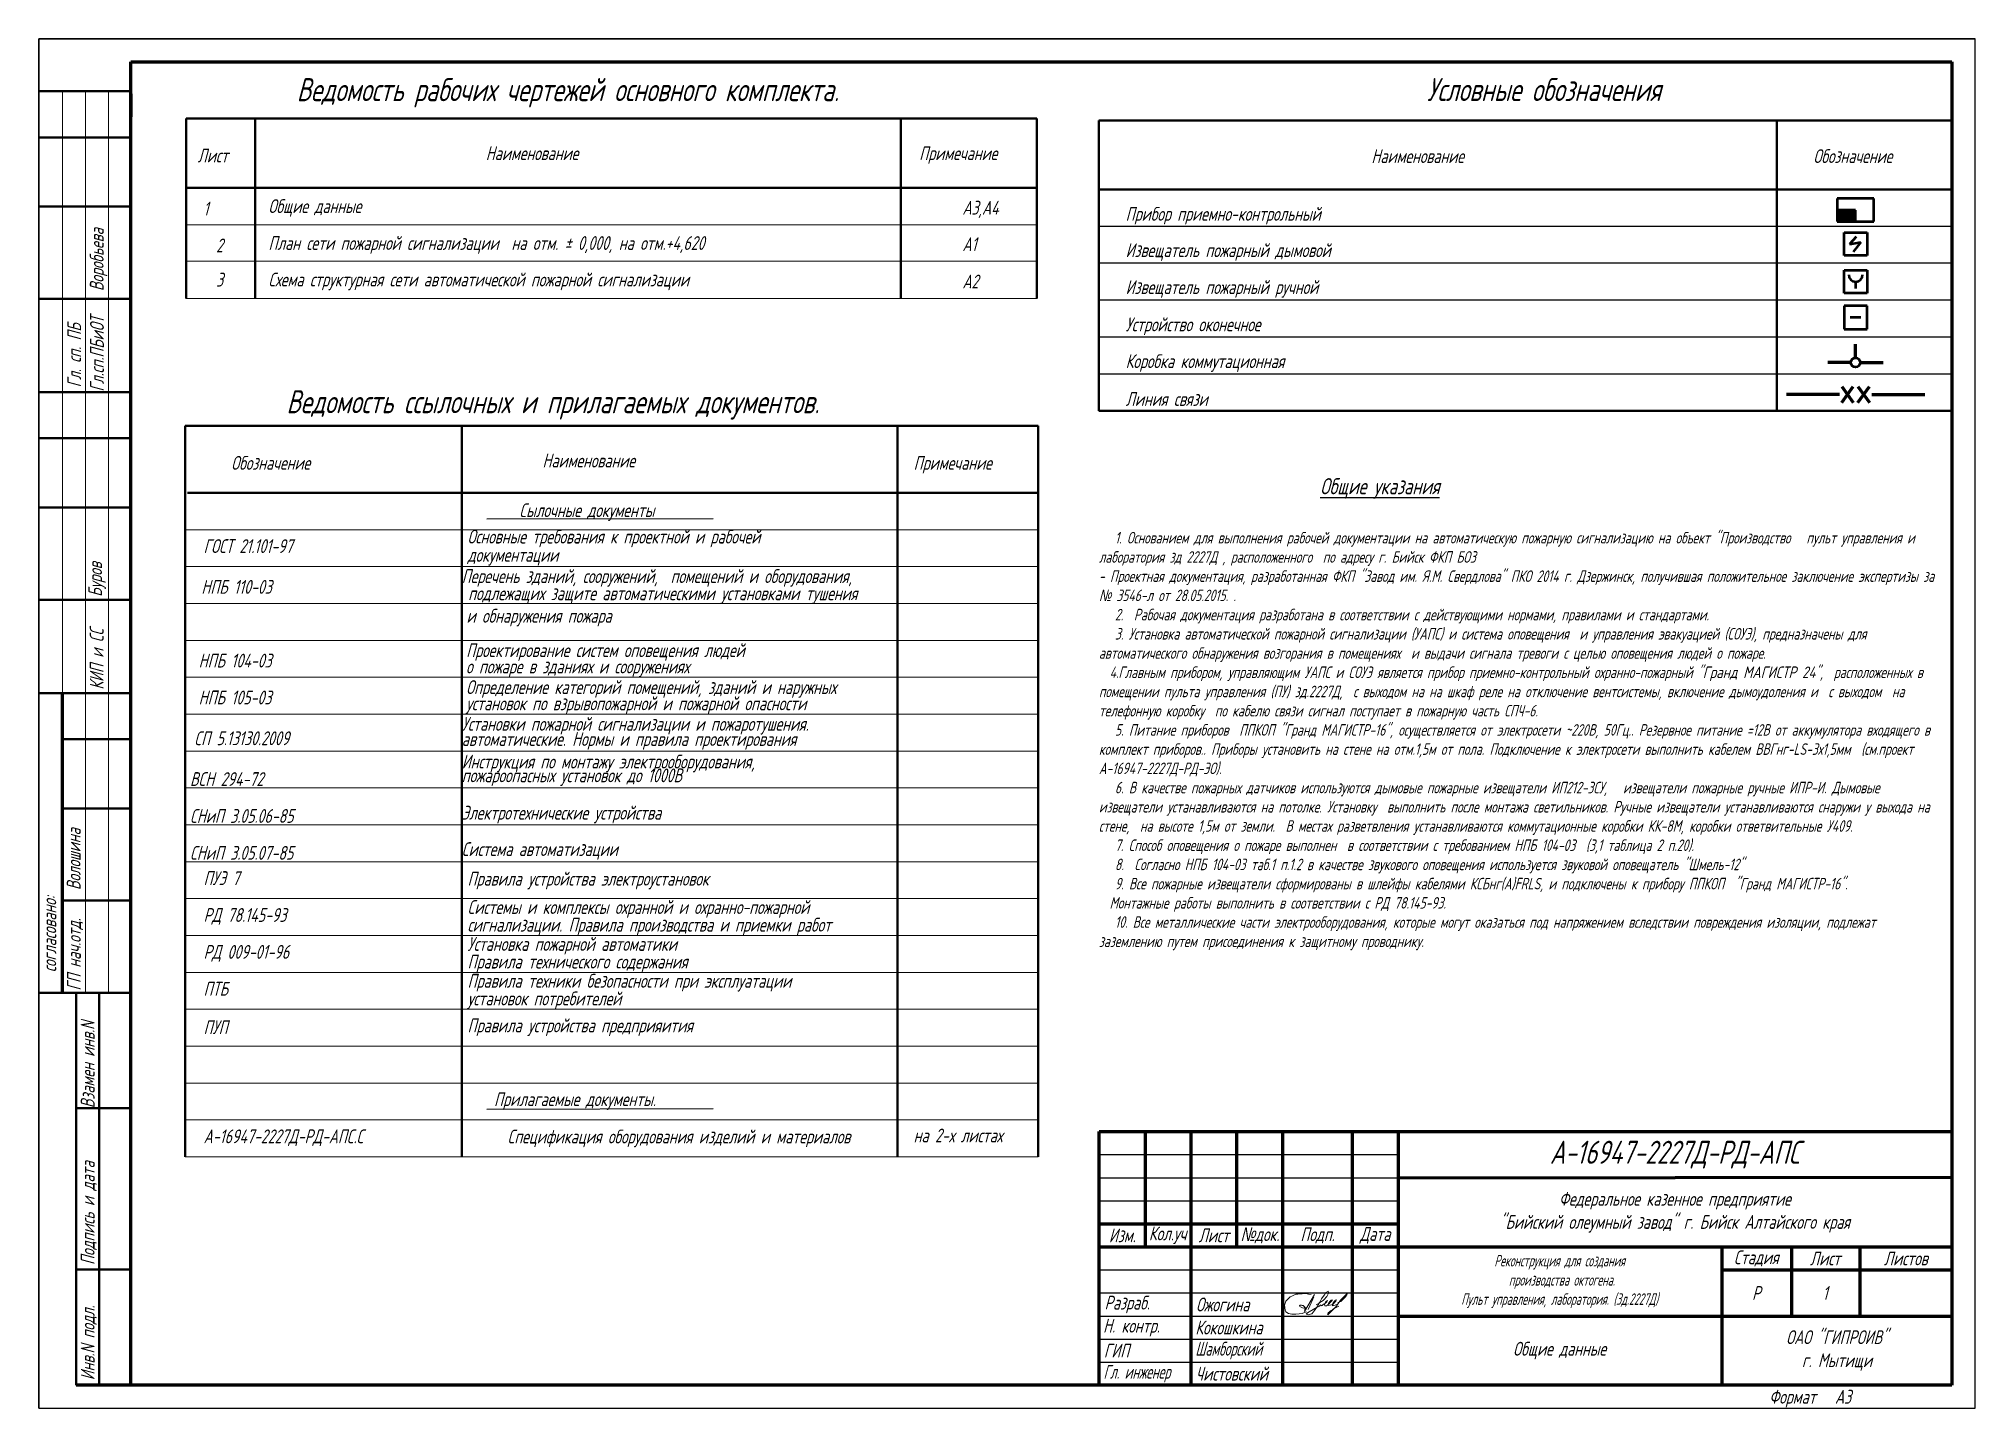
# Model space of a CAD drawing. Header units: millimetres. Extents: x 1866 to 6515, y 1263 to 3609.
# Drawn here: x 1866.1 to 2286.1, y 1263 to 1560 of the extents above; entities that cross this region are included whole.
import ezdxf

# ---------------------------------------------------------------- set-up
doc = ezdxf.new("R2010")
doc.units = ezdxf.units.MM
doc.layers.add('OBORUDOVANIE', color=7, linetype='Continuous')
doc.layers.add('Текст.', color=51, linetype='Continuous')
for name, color, linetype, lineweight in [('Датчики (Вновь)', 2, 'Continuous', 50), ('Линия связи (Вновь)', 3, 'Continuous', 60), ('ППК и др. приБоры', 171, 'Continuous', 50), ('Рамка толстая', 7, 'Continuous', 60), ('стена', 7, 'Continuous', 20), ('ТаБлица', 253, 'Continuous', 40), ('Текст', 2, 'Continuous', 20), ('Эл. аппараты (Вновь)', 93, 'Continuous', 50)]:
    doc.layers.add(name, color=color, linetype=linetype, lineweight=lineweight)
doc.styles.add('Simplex', font='simplex.shx', dxfattribs={"width": 0.7, "oblique": 15})

msp = doc.modelspace()

# ---------------------------------------------------------------- texts
at = {"color": 7, "linetype": 'Continuous', "lineweight": 20, "style": 'Simplex', "oblique": 15, "width": 0.7}
for s, p in [('Воробьева', (1880.143, 1505.244)), ('Гл.сп.ПБиОТ', (1880.196, 1483.436)), ('Гл. сп. ПБ', (1875.263, 1484.355)), ('Буров', (1879.804, 1438.941)), ('КИП и СС', (1880.135, 1418.807)), ('Волошина', (1875.143, 1375.348)), ('согласовано:', (1869.871, 1357.554)), ('ГП нач.отд.', (1875.196, 1353.54))]:
    msp.add_text(s, height=3, rotation=90, dxfattribs=at).set_placement(p)
at = {"lineweight": -3, "style": 'Simplex', "oblique": 15, "width": 0.7}
for s, p in [('ВСН 294-72', (1898.876, 1397.919)), ('СНиП 3.05.06-85', (1898.876, 1389.919)), ('СНиП 3.05.07-85', (1898.876, 1381.919))]:
    msp.add_text(s, height=3, dxfattribs=at).set_placement(p)
at = {"color": 7, "style": 'Simplex', "oblique": 15, "width": 0.7}
for s, p in [('Взамен инв.N', (1878.185, 1328.05)), ('Подпись и дата', (1878.185, 1294.05)), ('Инв.N подл.', (1878.185, 1269.05))]:
    msp.add_text(s, height=3, rotation=90, dxfattribs=at).set_placement(p)
at = {"color": 7, "linetype": 'Continuous', "lineweight": 20, "style": 'Simplex', "oblique": 15, "width": 0.7}
msp.add_text('на 2-х листах', height=3, dxfattribs=at).set_placement((2055.814, 1320.636))
at = {"layer": 'стена', "lineweight": -3, "style": 'Simplex', "oblique": 15, "width": 0.7}
msp.add_text('  Формат   А3', height=3, dxfattribs=at).set_placement((2238.587, 1263.965))
at = {"layer": 'Текст', "style": 'Simplex', "oblique": 15, "width": 0.7}
msp.add_text('Обозначение', height=3, dxfattribs=at).set_placement((2250.957, 1533.014))
at = {"layer": 'Текст', "insert": (2220.905, 1317.971), "char_height": 5, "width": 120, "attachment_point": 5, "style": 'Simplex'}
msp.add_mtext('А-16947-2227Д-РД-АПС ', dxfattribs=at)
at = {"layer": 'Текст', "lineweight": 20, "style": 'Simplex'}
for s, insert, char_height, width, attachment_point in [('Федеральное казенное предприятие\\P"Бийский олеумный завод" г. Бийск Алтайского края', (2220.905, 1305.471), 3, 120, 5), ('Кол.уч', (2110.905, 1300.471), 3, 10, 5), ('{\\fArial|b0|i0|c204|p34;\\W0.7;№\\Fsimplex|c204;док.}', (2130.905, 1300.471), 3, 10, 5), ('Подп.', (2143.405, 1300.471), 3, 15, 5), ('{\\W0.7;Дата}', (2155.905, 1300.471), 3, 10, 5), ('Изм.', (2101.063, 1300.471), 3, 10, 5), ('Лист', (2120.905, 1300.471), 3, 10, 5), ('{\\W0.6;Реконструкция для создания\\P производства октогена.  \\PПульт управления, лаборатория. (Зд.2227Д)}', (2195.905, 1290.471), 2.5, 70, 5), ('{\\W0.7;Стадия}', (2238.563, 1295.471), 3, 15, 5), ('Лист', (2253.492, 1295.471), 3, 15, 5), ('Листов', (2270.992, 1295.471), 3, 20, 5), ('Р', (2238.563, 1287.971), 3, 15, 5), ('1', (2253.492, 1287.971), 3, 15, 5), ('Разраб.', (2097.221, 1285.471), 3, 18, 4), ('Ожогина', (2117.063, 1285.471), 3, 18, 4), ('Н. контр.', (2096.905, 1280.471), 3, 19, 4), ('Кокошкина', (2116.905, 1280.471), 3, 18, 4), ('ГИП', (2097.063, 1275.471), 3, 18, 4), ('{\\W0.6;Шамборский}', (2116.905, 1275.471), 3, 18, 4), ('Общие данные', (2195.905, 1275.471), 3, 70, 5), ('{\\C2;ОАО "ГИПРОИВ"\\Pг. Мытищи}', (2256.063, 1275.471), 3, 50, 5), ('{\\W0.6;Гл. инженер}', (2096.992, 1270.471), 3, 18, 4), ('Чистовский', (2116.992, 1270.471), 3, 18, 4)]:
    msp.add_mtext(s, dxfattribs=dict(at, insert=insert, char_height=char_height, width=width, attachment_point=attachment_point))
at = {"layer": 'Текст.', "style": 'Simplex', "oblique": 15, "width": 0.7}
for s, height, p in [('Ведомость рабочих чертежей основного комплекта.', 5, (1922.02, 1546.425)), ('Наименование', 3, (2155.095, 1533.014)), ('Прибор приемно-контрольный', 3, (2101.793, 1520.493)), ('Извещатель пожарный дымовой ', 3, (2101.793, 1512.606)), ('Извещатель пожарный ручной ', 3, (2101.793, 1504.606)), ('Устройство оконечное ', 3, (2101.793, 1496.519)), ('Коробка коммутационная', 3, (2101.793, 1488.542)), ('Ведомость ссылочных и прилагаемых документов.', 5, (1919.796, 1478.748)), ('Линия связи', 3, (2101.793, 1480.34)), ('Перечень зданий, сооружений,  помещений и оборудования,', 3, (1957.814, 1441.931)), ('НПБ 110-03', 3, (1901.341, 1439.602)), (' подлежащих защите автоматическими установками тушения', 3, (1957.814, 1438.209)), ('и обнаружения пожара', 3, (1958.846, 1433.328)), ('Проектирование систем оповещения людей', 3, (1958.772, 1425.862)), ('НПБ 104-03', 3, (1900.751, 1423.609)), ('о пожаре в зданиях и сооружениях', 3, (1958.752, 1422.336)), ('Определение категорий помещений, зданий и наружных', 3, (1958.772, 1417.862)), ('НПБ 105-03', 3, (1900.751, 1415.609)), ('установок по взрывопожарной и пожарной опасности', 3, (1958.752, 1414.336)), ('Установки пожарной сигнализации и пожаротушения.', 3, (1957.814, 1409.896)), ('СП 5.13130.2009', 3, (1899.813, 1406.764)), ('автоматические. Нормы и правила проектирования', 3, (1957.814, 1406.607)), ('Инструкция по монтажу электрооборудования,', 3, (1957.814, 1401.713)), ('пожароопасных установок до 1000В', 3, (1957.814, 1398.726)), ('Электротехнические устройства', 3, (1957.814, 1390.627)), ('Система автоматизации', 3, (1957.814, 1382.73))]:
    msp.add_text(s, height=height, dxfattribs=at).set_placement(p)
at = {"layer": 'Текст.', "linetype": 'Continuous', "style": 'Simplex', "oblique": 15, "width": 0.7}
for s, p in [('Лист', (1900.52, 1533.14)), ('Наименование', (1963.02, 1533.64)), ('Примечание ', (2057.02, 1533.64)), ('1', (1901.767, 1521.64)), ('Общие данные', (1915.883, 1522.168)), ('А3,А4', (2066.383, 1521.819)), ('2', (1904.52, 1513.64)), ('План сети пожарной сигнализации  на отм. %%P 0,000, на отм.+4,620', (1915.883, 1514.168)), ('А1', (2066.383, 1513.899)), ('3', (1904.52, 1506.22)), ('Схема структурная сети автоматической пожарной сигнализации  ', (1915.883, 1506.249)), ('А2', (2066.383, 1505.819)), ('Обозначение', (1907.814, 1466.491)), ('Наименование', (1975.314, 1466.991)), ('Примечание', (2055.814, 1466.491)), ('Сылочные документы', (1970.304, 1456.217)), ('Основные требования к проектной и рабочей', (1959.066, 1450.505)), ('ГОСТ 21.101-97', (1901.814, 1448.439)), ('документации', (1959.066, 1446.535)), ('ПУЭ 7', (1901.814, 1376.439)), ('Правила устройства электроустановок', (1959.066, 1376.314)), ('РД 78.145-93', (1901.814, 1368.439)), ('сигнализации. Правила производства и приемки работ', (1959.066, 1366.335)), ('Системы и комплексы охранной и охранно-пожарной ', (1959.066, 1370.161)), ('Установка пожарной автоматики', (1959.066, 1362.161)), ('РД 009-01-96', (1901.814, 1360.439)), ('Правила технического содержания', (1959.066, 1358.335)), ('Правила техники безопасности при эксплуатации', (1959.066, 1354.165)), ('ПТБ', (1901.814, 1352.439)), ('установок потребителей', (1959.066, 1350.335)), ('ПУП', (1901.814, 1344.113)), ('Правила устройства предприяития', (1959.066, 1344.496)), ('Прилагаемые документы.', (1964.814, 1328.491)), ('А-16947-2227Д-РД-АПС.С ', (1901.814, 1320.439))]:
    msp.add_text(s, height=3, dxfattribs=at).set_placement(p)
at = {"layer": 'Текст.', "style": 'Simplex'}
for s, insert, char_height, width, attachment_point in [('{\\C2;Условные обозначения}', (2192.525, 1548.949), 5, 129.70156, 5), ('\\P\\pi48;{\\H1.1667x;\\LОбщие указания\\l\\P\\pi90.861;\\H1.0001x;\\P\\pi0;\\H0.71428x; \\H0.99988x;  1. Основанием для выполнения рабочей документации на автоматическую пожарную сигнализацию на объект "Производство   пульт управления и лаборатория зд 2227Д , расположенного  по адресу г. Бийск ФКП БОЗ \\P- Проектная документация, разработанная ФКП "Завод им. Я.М. Свердлова" ПКО 2014 г. Дзержинск, получившая положительное заключение экспертизы за \\fArial|b0|i0|c204|p34;№\\Fsimplex|c204; 3546-л от 28.05.2015. .  \\P   2.  Рабочая документация разработана в соответствии с действующими нормами, правилами и стандартами. \\P   3. Установка автоматической пожарной сигнализации (УАПС) и система оповещения  и управления эвакуацией (СОУЭ), предназначены для автоматического обнаружения возгорания в помещениях  и выдачи сигнала тревоги с целью оповещения людей о пожаре. \\P  4.Главным прибором, управляющим УАПС и СОУЭ является прибор приемно-контрольный охранно-пожарный "\\Fgost|c204;\\W1;\\C2;Гранд МАГИСТР 24\\Fsimplex|c204;\\W0.7;\\C256;",  расположенных в помещении пульта управления (ПУ) зд.2227Д,  с выходом на на шкаф реле на отключение вентсистемы, включение дымоудоления и  с выходом  на телефонную коробку  по кабелю связи сигнал поступает в пожарную часть СПЧ-6. \\P   5. Питание приборов  ППКОП "Гранд МАГИСТР-16", осуществляется от электросети ~220В, 50Гц.. Резервное питание =12В от аккумулятора входящего в комплект приборов.. Приборы установить на стене на отм.1,5м от пола. Подключение к электросети выполнить кабелем ВВГнг-LS-3х1,5мм  (см.проект А-16947-2227Д-РД-ЭО).\\P   6. В качестве пожарных датчиков используются дымовые пожарные извещатели ИП212-3СУ,   извещатели пожарные ручные ИПР-И. Дымовые извещатели устанавливаются на потолке. Установку  выполнить после монтажа светильников. Ручные извещатели устанавливаются снаружи у выхода на стене,  на высоте 1,5м от земли.  В местах разветвления устанавливаются коммутационные коробки КК-8М, коробки ответвительные У409.\\P   7. Способ оповещения о пожаре выполнен  в соответствии с требованием НПБ 104-03  (3,1 таблица 2 п.20).\\P   8.  Согласно НПБ 104-03 таб.1 п.1.2 в качестве звукового оповещения используется звуковой оповещатель "Шмель-12" \\P   9. Все пожарные извещатели сформированы в шлейфы кабелями КСБнг(А)FRLS, и подключены к прибору ППКОП  "Гранд МАГИСТР-16". \\P  Монтажные работы выполнить в соответствии с РД 78.145-93.\\P   10. Все металлические части электрооборудования, которые могут оказаться под напряжением вследствии повреждения изоляции, подлежат заземлению путем присоединения к защитному проводнику. \\P\\H0.99981x;  \\P}  \\P\\P\\pl6.9999;          \\P\\pi89.91,l0; \\P\\pi0,l6.9999;  ', (2095.992, 1469.68), 3, 181.72041, 1), ('Спецификация оборудования изделий и материалов', (2004.908, 1321.491), 3, 94.81338, 5)]:
    msp.add_mtext(s, dxfattribs=dict(at, insert=insert, char_height=char_height, width=width, attachment_point=attachment_point))

# ---------------------------------------------------------------- blocks, each defined once
blk = doc.blocks.new('A$C00EC61DE')
at = {"layer": 'Линия связи (Вновь)'}
for p, q in [((6, 2), (6, 5)), ((5, 1), (0, 1)), ((7, 1), (12, 1))]:
    blk.add_line(p, q, dxfattribs=at)
at = {"layer": 'Эл. аппараты (Вновь)'}
blk.add_circle((6, 1), 1, dxfattribs=at)
blk.add_circle((6, 1), 1, dxfattribs=at)
blk = doc.blocks.new('A$C48AC0FEC')
at = {"layer": 'Линия связи (Вновь)'}
for p, q in [((11.5, 1.75), (0, 1.75)), ((12, 3.5), (14.5, 0)), ((12, 0), (14.5, 3.5)), ((15.5, 3.5), (18, 0)), ((15.5, 0), (18, 3.5)), ((18.5, 1.75), (30, 1.75))]:
    blk.add_line(p, q, dxfattribs=at)
blk = doc.blocks.new('A$C134D03C4')
at = {"layer": 'ППК и др. приБоры'}
blk.add_hatch(color=256, dxfattribs=at).paths.add_polyline_path([(4, 0), (4, 2.5), (0, 2.5), (0, 0)])
for p, q in [((0, 5), (0, 0)), ((8, 5), (0, 5)), ((8, 0), (8, 5)), ((4, 2.5), (0, 2.5)), ((0, 0), (8, 0)), ((4, 0), (4, 2.5))]:
    blk.add_line(p, q, dxfattribs=at)
blk = doc.blocks.new('A$C7A532389')
at = {"layer": 'Датчики (Вновь)'}
for p, q in [((0, 5), (5, 5)), ((0, 0), (0, 5)), ((5, 5), (5, 0)), ((2.5, 1), (2.5, 2.5)), ((5, 0), (0, 0))]:
    blk.add_line(p, q, dxfattribs=at)
blk.add_arc((2.5, 4), 1.5, 180, 0, dxfattribs=at)

# ---------------------------------------------------------------- linework, layer by layer
for p, q in [((1866.063, 1262.971), (1866.063, 1559.971)), ((1866.063, 1262.971), (1866.063, 1559.971)), ((1866.063, 1559.971), (2286.063, 1559.971)), ((2280.992, 1519.264), (2095.992, 1519.264)), ((2280.992, 1511.264), (2095.992, 1511.264)), ((2280.992, 1503.264), (2095.992, 1503.264)), ((2280.992, 1495.264), (2095.992, 1495.264)), ((2280.992, 1487.264), (2095.992, 1487.264)), ((2280.992, 1479.264), (2095.992, 1479.264)), ((2096.063, 1317.971), (2160.835, 1317.971)), ((2096.063, 1292.971), (2160.835, 1292.971)), ((2096.063, 1287.971), (2160.835, 1287.971)), ((2096.063, 1277.971), (2161.024, 1277.971)), ((2095.992, 1272.971), (2160.953, 1272.971)), ((2096.15, 1267.971), (2096.15, 1272.971)), ((2096.15, 1267.971), (2096.15, 1272.971)), ((2280.992, 1267.971), (2095.992, 1267.971)), ((2115.992, 1267.971), (2135.992, 1267.971)), ((2150.992, 1267.971), (2160.992, 1267.971)), ((2150.992, 1267.971), (2160.992, 1267.971)), ((2230.992, 1267.971), (2245.992, 1267.971)), ((2230.992, 1267.971), (2230.992, 1267.971))]:
    msp.add_line(p, q)
at = {"color": 7, "linetype": 'Continuous', "lineweight": 40}
for p, q in [((1866.185, 1548.584), (1886.063, 1548.584)), ((1866.185, 1538.584), (1886.063, 1538.584)), ((1866.185, 1523.584), (1886.063, 1523.584)), ((1866.063, 1503.584), (1886.063, 1503.584)), ((1866.185, 1483.317), (1886.063, 1483.317)), ((1866.185, 1483.317), (1886.063, 1483.317)), ((1866.185, 1473.317), (1886.063, 1473.317)), ((1866.185, 1458.317), (1886.063, 1458.317)), ((1866.063, 1438.317), (1886.063, 1438.317)), ((1866.185, 1418.05), (1886.063, 1418.05)), ((1871.185, 1408.05), (1886.063, 1408.05)), ((1871.185, 1393.05), (1886.063, 1393.05)), ((1871.185, 1373.05), (1886.063, 1373.05)), ((1866.063, 1353.05), (1886.185, 1353.05))]:
    msp.add_line(p, q, dxfattribs=at)
at = {"color": 7, "linetype": 'Continuous', "lineweight": 20}
for p, q in [((1871.185, 1548.584), (1871.185, 1483.317)), ((1876.185, 1548.584), (1876.185, 1483.317)), ((1881.185, 1548.584), (1881.185, 1483.317)), ((1898.02, 1519.64), (2082.52, 1519.64)), ((1898.02, 1511.72), (2082.52, 1511.72)), ((1898.02, 1503.64), (2082.52, 1503.64)), ((1871.185, 1483.317), (1871.185, 1353.05)), ((1876.185, 1483.317), (1876.185, 1353.05)), ((1881.185, 1483.317), (1881.185, 1353.05)), ((1897.814, 1453.491), (2082.814, 1453.491)), ((1897.814, 1445.491), (2082.814, 1445.491)), ((1897.814, 1437.491), (2082.814, 1437.491)), ((1897.814, 1429.491), (2082.814, 1429.491)), ((1897.814, 1421.491), (2082.814, 1421.491)), ((1897.814, 1413.491), (2082.814, 1413.491)), ((1897.814, 1405.491), (2082.814, 1405.491)), ((1897.814, 1397.491), (2082.814, 1397.491)), ((1897.814, 1389.491), (2082.814, 1389.491)), ((1897.814, 1381.491), (2082.814, 1381.491)), ((1897.814, 1373.491), (2082.814, 1373.491)), ((1897.814, 1365.491), (2082.814, 1365.491)), ((1897.814, 1357.491), (2082.814, 1357.491)), ((1866.185, 1353.05), (1874.185, 1353.05)), ((1866.185, 1353.05), (1874.185, 1353.05)), ((1866.185, 1353.05), (1874.185, 1353.05)), ((1866.308, 1353.05), (1874.308, 1353.05)), ((1866.308, 1353.05), (1874.308, 1353.05)), ((1879.185, 1353.05), (1874.185, 1353.05)), ((1897.814, 1349.491), (2082.814, 1349.491)), ((1897.814, 1341.491), (2082.814, 1341.491)), ((1897.814, 1333.491), (2082.814, 1333.491)), ((1897.814, 1325.491), (2082.814, 1325.491)), ((1897.814, 1317.491), (2082.814, 1317.491))]:
    msp.add_line(p, q, dxfattribs=at)
at = {"color": 7, "lineweight": 40}
for p, q in [((1874.185, 1353.05), (1874.185, 1267.971)), ((1879.185, 1267.971), (1879.185, 1353.05)), ((1874.185, 1328.05), (1886.185, 1328.05)), ((1874.185, 1293.05), (1886.185, 1293.05))]:
    msp.add_line(p, q, dxfattribs=at)
at = {"lineweight": 60}
for p, q in [((2160.905, 1322.971), (2160.905, 1307.4)), ((2160.905, 1307.4), (2160.905, 1267.971)), ((2280.992, 1267.971), (2229.592, 1267.971))]:
    msp.add_line(p, q, dxfattribs=at)
at = {"lineweight": -3}
for p, q in [((2096.063, 1312.971), (2161.391, 1312.971)), ((2096.063, 1307.971), (2160.905, 1307.971)), ((2096.343, 1282.971), (2161.218, 1282.971))]:
    msp.add_line(p, q, dxfattribs=at)
at = {"color": 255, "lineweight": 20}
for p, q in [((2136.314, 1285.516), (2136.243, 1285.296)), ((2136.243, 1285.296), (2136.364, 1284.239)), ((2136.532, 1286.196), (2136.314, 1285.516)), ((2137.49, 1287.121), (2136.535, 1286.172)), ((2137.848, 1287.305), (2137.49, 1287.121)), ((2138.727, 1287.693), (2137.848, 1287.305)), ((2139.127, 1287.748), (2138.727, 1287.693)), ((2139.127, 1287.748), (2139.765, 1287.79)), ((2139.54, 1285.262), (2139.536, 1285.207)), ((2139.536, 1285.207), (2139.602, 1285.051)), ((2139.599, 1285.312), (2139.54, 1285.262)), ((2139.687, 1285.328), (2139.599, 1285.312)), ((2139.803, 1285.337), (2139.687, 1285.328)), ((2140.079, 1287.805), (2139.765, 1287.79)), ((2139.858, 1285.324), (2139.803, 1285.337)), ((2139.94, 1285.313), (2139.858, 1285.324)), ((2140.106, 1285.264), (2139.94, 1285.313)), ((2140.731, 1287.841), (2140.079, 1287.805)), ((2140.261, 1285.232), (2140.106, 1285.264)), ((2140.67, 1284.87), (2140.261, 1285.232)), ((2142.723, 1287.654), (2140.602, 1283.935)), ((2141.171, 1287.783), (2140.731, 1287.841)), ((2141.433, 1287.748), (2141.171, 1287.783)), ((2142.396, 1286.602), (2141.375, 1284.377)), ((2142.002, 1287.672), (2141.433, 1287.748)), ((2141.594, 1283.903), (2144.222, 1285.366)), ((2142.611, 1287.051), (2142.396, 1286.602)), ((2143.128, 1285.369), (2143.774, 1285.797)), ((2143.526, 1285.407), (2143.233, 1284.888)), ((2143.911, 1286.012), (2143.526, 1285.407)), ((2143.673, 1285.063), (2144.222, 1285.366)), ((2143.716, 1285.767), (2144.648, 1286.352)), ((2144.262, 1286.677), (2143.911, 1286.012)), ((2144.233, 1285.159), (2144.416, 1285.291)), ((2144.618, 1287.193), (2144.262, 1286.677)), ((2144.416, 1285.291), (2144.574, 1285.404)), ((2144.574, 1285.404), (2144.875, 1285.62)), ((2144.955, 1287.59), (2144.618, 1287.193)), ((2144.648, 1286.352), (2144.995, 1286.697)), ((2144.875, 1285.62), (2145.135, 1285.768)), ((2144.976, 1285.58), (2144.953, 1285.384)), ((2144.953, 1285.384), (2144.983, 1285.26)), ((2145.248, 1288.042), (2144.955, 1287.59)), ((2145.072, 1285.821), (2144.976, 1285.58)), ((2144.983, 1285.26), (2145.017, 1285.195)), ((2144.995, 1286.697), (2145.243, 1286.964)), ((2145.119, 1285.961), (2145.072, 1285.821)), ((2145.259, 1286.148), (2145.119, 1285.961)), ((2145.135, 1285.768), (2145.422, 1286.064)), ((2145.243, 1286.964), (2145.444, 1287.239)), ((2145.687, 1288.377), (2145.248, 1288.042)), ((2145.303, 1286.21), (2145.259, 1286.148)), ((2145.263, 1285.157), (2145.326, 1285.22)), ((2145.382, 1286.023), (2145.278, 1285.916)), ((2145.6, 1286.345), (2145.303, 1286.21)), ((2145.326, 1285.22), (2145.54, 1285.335)), ((2145.593, 1286.341), (2145.382, 1286.023)), ((2145.422, 1286.064), (2145.505, 1286.226)), ((2145.444, 1287.239), (2145.752, 1287.769)), ((2145.54, 1285.335), (2145.733, 1285.478)), ((2145.775, 1288.103), (2145.687, 1288.377)), ((2145.722, 1285.486), (2145.715, 1285.223)), ((2145.715, 1285.223), (2146.393, 1285.376)), ((2145.802, 1285.697), (2145.722, 1285.486)), ((2145.733, 1285.478), (2146.015, 1285.705)), ((2145.752, 1287.769), (2145.771, 1287.959)), ((2145.765, 1287.946), (2145.775, 1288.103)), ((2145.949, 1285.923), (2145.802, 1285.697)), ((2145.813, 1288.309), (2145.813, 1288.309)), ((2146.099, 1286.101), (2145.949, 1285.923)), ((2146.003, 1285.733), (2146.209, 1285.945)), ((2146.238, 1286.297), (2146.099, 1286.101)), ((2146.209, 1285.945), (2146.44, 1286.216)), ((2146.355, 1286.413), (2146.238, 1286.297)), ((2146.295, 1285.35), (2146.644, 1285.473)), ((2146.62, 1286.503), (2146.355, 1286.413)), ((2146.44, 1286.216), (2146.554, 1286.35)), ((2146.551, 1286.329), (2146.62, 1286.503)), ((2146.633, 1285.482), (2146.626, 1285.219)), ((2146.626, 1285.219), (2146.969, 1285.306)), ((2146.713, 1285.693), (2146.633, 1285.482)), ((2146.644, 1285.473), (2146.926, 1285.701)), ((2146.86, 1285.919), (2146.713, 1285.693)), ((2147.01, 1286.096), (2146.86, 1285.919)), ((2146.914, 1285.729), (2147.12, 1285.94)), ((2146.929, 1285.28), (2147.224, 1285.315)), ((2147.15, 1286.293), (2147.01, 1286.096)), ((2147.12, 1285.94), (2147.351, 1286.212)), ((2147.266, 1286.409), (2147.15, 1286.293)), ((2147.224, 1285.315), (2147.529, 1285.506)), ((2147.531, 1286.499), (2147.266, 1286.409)), ((2147.351, 1286.212), (2147.466, 1286.346)), ((2147.462, 1286.325), (2147.531, 1286.499)), ((2147.717, 1285.475), (2147.498, 1285.114)), ((2148.418, 1286.403), (2147.717, 1285.475)), ((2147.821, 1285.903), (2148.485, 1286.16)), ((2149.469, 1287.488), (2148.418, 1286.403)), ((2148.485, 1286.16), (2149.525, 1287.186)), ((2149.457, 1287.469), (2149.605, 1287.63)), ((2149.584, 1287.304), (2149.513, 1287.167)), ((2149.621, 1287.362), (2149.584, 1287.304)), ((2149.605, 1287.63), (2149.707, 1287.735)), ((2149.645, 1287.405), (2149.621, 1287.362)), ((2149.713, 1287.5), (2149.645, 1287.405)), ((2149.707, 1287.735), (2149.817, 1287.826)), ((2149.743, 1287.551), (2149.713, 1287.5)), ((2149.808, 1287.681), (2149.743, 1287.551)), ((2149.844, 1287.746), (2149.808, 1287.681)), ((2149.817, 1287.826), (2149.856, 1287.857)), ((2149.849, 1287.779), (2149.844, 1287.746)), ((2149.856, 1287.857), (2149.849, 1287.779)), ((2136.364, 1284.239), (2136.564, 1283.862)), ((2136.564, 1283.862), (2137.111, 1283.502)), ((2137.111, 1283.502), (2137.817, 1283.403)), ((2137.817, 1283.403), (2138.707, 1283.376)), ((2138.707, 1283.376), (2139.434, 1283.436)), ((2139.434, 1283.436), (2140.065, 1283.556)), ((2139.595, 1285.069), (2139.737, 1284.942)), ((2139.723, 1284.946), (2140.287, 1284.713)), ((2140.065, 1283.556), (2140.614, 1283.714)), ((2140.287, 1284.713), (2140.533, 1284.719)), ((2140.533, 1284.719), (2140.924, 1284.762)), ((2140.602, 1283.935), (2140.712, 1284.772)), ((2140.614, 1283.714), (2141.018, 1283.86)), ((2140.681, 1284.814), (2140.656, 1284.894)), ((2140.683, 1284.787), (2140.681, 1284.814)), ((2140.7, 1284.73), (2140.683, 1284.787)), ((2140.696, 1284.672), (2140.7, 1284.73)), ((2140.955, 1283.407), (2141.216, 1283.694)), ((2141.375, 1283.213), (2140.961, 1283.433)), ((2141.216, 1283.694), (2141.594, 1283.903)), ((2142.149, 1283.415), (2141.375, 1283.213)), ((2141.54, 1284.768), (2141.558, 1284.77)), ((2142.545, 1283.883), (2142.149, 1283.415)), ((2142.897, 1284.406), (2142.545, 1283.883)), ((2143.233, 1284.888), (2142.897, 1284.406)), ((2145.017, 1285.195), (2145.263, 1285.157)), ((2145.609, 1283.396), (2145.753, 1283.656)), ((2145.624, 1283.211), (2145.609, 1283.396)), ((2147.122, 1284.686), (2145.679, 1283.208)), ((2145.753, 1283.656), (2146.004, 1283.884)), ((2146.004, 1283.884), (2146.213, 1284.109)), ((2146.213, 1284.109), (2146.628, 1284.35)), ((2146.628, 1284.35), (2146.862, 1284.535)), ((2146.862, 1284.535), (2147.441, 1284.791)), ((2147.498, 1285.114), (2147.122, 1284.686)), ((2147.441, 1284.791), (2147.598, 1284.907)), ((2147.598, 1284.907), (2148.039, 1285.089))]:
    msp.add_line(p, q, dxfattribs=at)
at = {"layer": 'OBORUDOVANIE', "ltscale": 100}
for p, q in [((1866.063, 1559.971), (1866.063, 1262.971)), ((2286.063, 1559.971), (1866.063, 1559.971)), ((2286.063, 1262.971), (2286.063, 1559.971)), ((1866.063, 1262.971), (2286.063, 1262.971))]:
    msp.add_line(p, q, dxfattribs=at)
at = {"layer": 'Датчики (Вновь)', "color": 2}
for p, q in [((2257.627, 1517.957), (2262.627, 1517.957)), ((2257.627, 1512.957), (2257.627, 1517.957)), ((2260.245, 1517.006), (2258.822, 1515.425)), ((2262.627, 1517.957), (2262.627, 1512.957)), ((2262.627, 1512.957), (2257.627, 1512.957)), ((2258.822, 1515.425), (2261.273, 1515.86)), ((2261.273, 1515.86), (2259.573, 1513.766))]:
    msp.add_line(p, q, dxfattribs=at)
at = {"layer": 'Датчики (Вновь)', "color": 1}
for p, q in [((2262.627, 1502.018), (2257.627, 1502.018)), ((2262.627, 1502.018), (2257.627, 1502.018)), ((2257.627, 1502.018), (2257.627, 1497.018)), ((2257.627, 1502.018), (2257.627, 1497.018)), ((2261.241, 1499.518), (2258.908, 1499.518)), ((2261.241, 1499.518), (2258.908, 1499.518)), ((2262.627, 1497.018), (2262.627, 1502.018)), ((2262.627, 1497.018), (2262.627, 1502.018)), ((2257.627, 1497.018), (2262.627, 1497.018)), ((2257.627, 1497.018), (2262.627, 1497.018))]:
    msp.add_line(p, q, dxfattribs=at)
at = {"layer": 'Рамка толстая', "ltscale": 100}
for p, q in [((1886.063, 1554.971), (2280.992, 1554.971)), ((1886.063, 1267.971), (1886.063, 1554.971)), ((2281.063, 1267.971), (2281.063, 1554.971))]:
    msp.add_line(p, q, dxfattribs=at)
at = {"layer": 'Рамка толстая', "color": 7}
for p, q in [((1886.063, 1548.019), (1886.063, 1543.019)), ((2280.992, 1267.971), (1874.185, 1267.971))]:
    msp.add_line(p, q, dxfattribs=at)
at = {"layer": 'Рамка толстая'}
for p, q in [((1871.185, 1353.05), (1871.185, 1418.05)), ((2096.063, 1322.971), (2281.063, 1322.971)), ((2096.063, 1267.971), (2096.063, 1322.971)), ((2106.063, 1322.971), (2106.063, 1297.971)), ((2115.905, 1322.971), (2115.905, 1267.971)), ((2125.905, 1297.971), (2125.905, 1322.971)), ((2135.905, 1267.971), (2135.905, 1322.971)), ((2150.905, 1322.971), (2150.905, 1267.971)), ((2160.905, 1312.971), (2281.063, 1313.077)), ((2096.063, 1302.971), (2160.835, 1302.971)), ((2096.063, 1297.971), (2281.063, 1297.971)), ((2231.063, 1297.971), (2231.063, 1267.971)), ((2246.273, 1282.971), (2246.273, 1297.971)), ((2260.992, 1297.971), (2260.992, 1282.971)), ((2231.051, 1292.971), (2281.063, 1292.971)), ((2160.905, 1282.971), (2281.063, 1282.971))]:
    msp.add_line(p, q, dxfattribs=at)
at = {"layer": 'ТаБлица', "linetype": 'Continuous'}
for p, q in [((2082.52, 1542.64), (1898.02, 1542.64)), ((1898.02, 1542.64), (1898.02, 1503.64)), ((1913.02, 1542.64), (1913.02, 1503.64)), ((2053.02, 1542.64), (2053.02, 1503.64)), ((2082.52, 1542.64), (2082.52, 1503.64)), ((2082.52, 1527.64), (1898.02, 1527.64)), ((1897.814, 1475.991), (2082.814, 1475.991)), ((1897.814, 1475.991), (1897.814, 1317.491)), ((1957.814, 1475.991), (1957.814, 1317.491)), ((2052.314, 1475.991), (2052.314, 1317.491)), ((2082.814, 1475.991), (2082.814, 1317.491)), ((1898.314, 1461.491), (2082.814, 1461.491))]:
    msp.add_line(p, q, dxfattribs=at)
at = {"layer": 'ТаБлица'}
for p, q in [((2095.992, 1542.264), (2280.992, 1542.264)), ((2095.992, 1542.264), (2095.992, 1479.264)), ((2242.992, 1479.264), (2242.992, 1542.264)), ((2280.992, 1527.264), (2095.992, 1527.264)), ((2280.992, 1479.264), (2095.992, 1479.264))]:
    msp.add_line(p, q, dxfattribs=at)
at = {"layer": 'Текст.'}
for p, q in [((1963.219, 1455.86), (2012.369, 1455.951)), ((1963.219, 1327.86), (2012.369, 1327.951))]:
    msp.add_line(p, q, dxfattribs=at)

# ---------------------------------------------------------------- block references
at = {"layer": 'Датчики (Вновь)', "color": 2}
for name, p in [('A$C134D03C4', (2256.098, 1520.317)), ('A$C7A532389', (2257.627, 1504.771))]:
    msp.add_blockref(name, p, dxfattribs=at)
at = {"layer": 'Линия связи (Вновь)', "color": 2}
for name, p in [('A$C00EC61DE', (2254.098, 1488.758, 0)), ('A$C48AC0FEC', (2245.098, 1481.067))]:
    msp.add_blockref(name, p, dxfattribs=at)

msp.set_redraw_order([(e.dxf.handle, doc.entitydb.next_handle()) for e in msp.query("TEXT MTEXT ATTDEF DIMENSION ARC_DIMENSION")])  # texts and dimensions are drawn at this point

doc.saveas('drawing.dxf')
